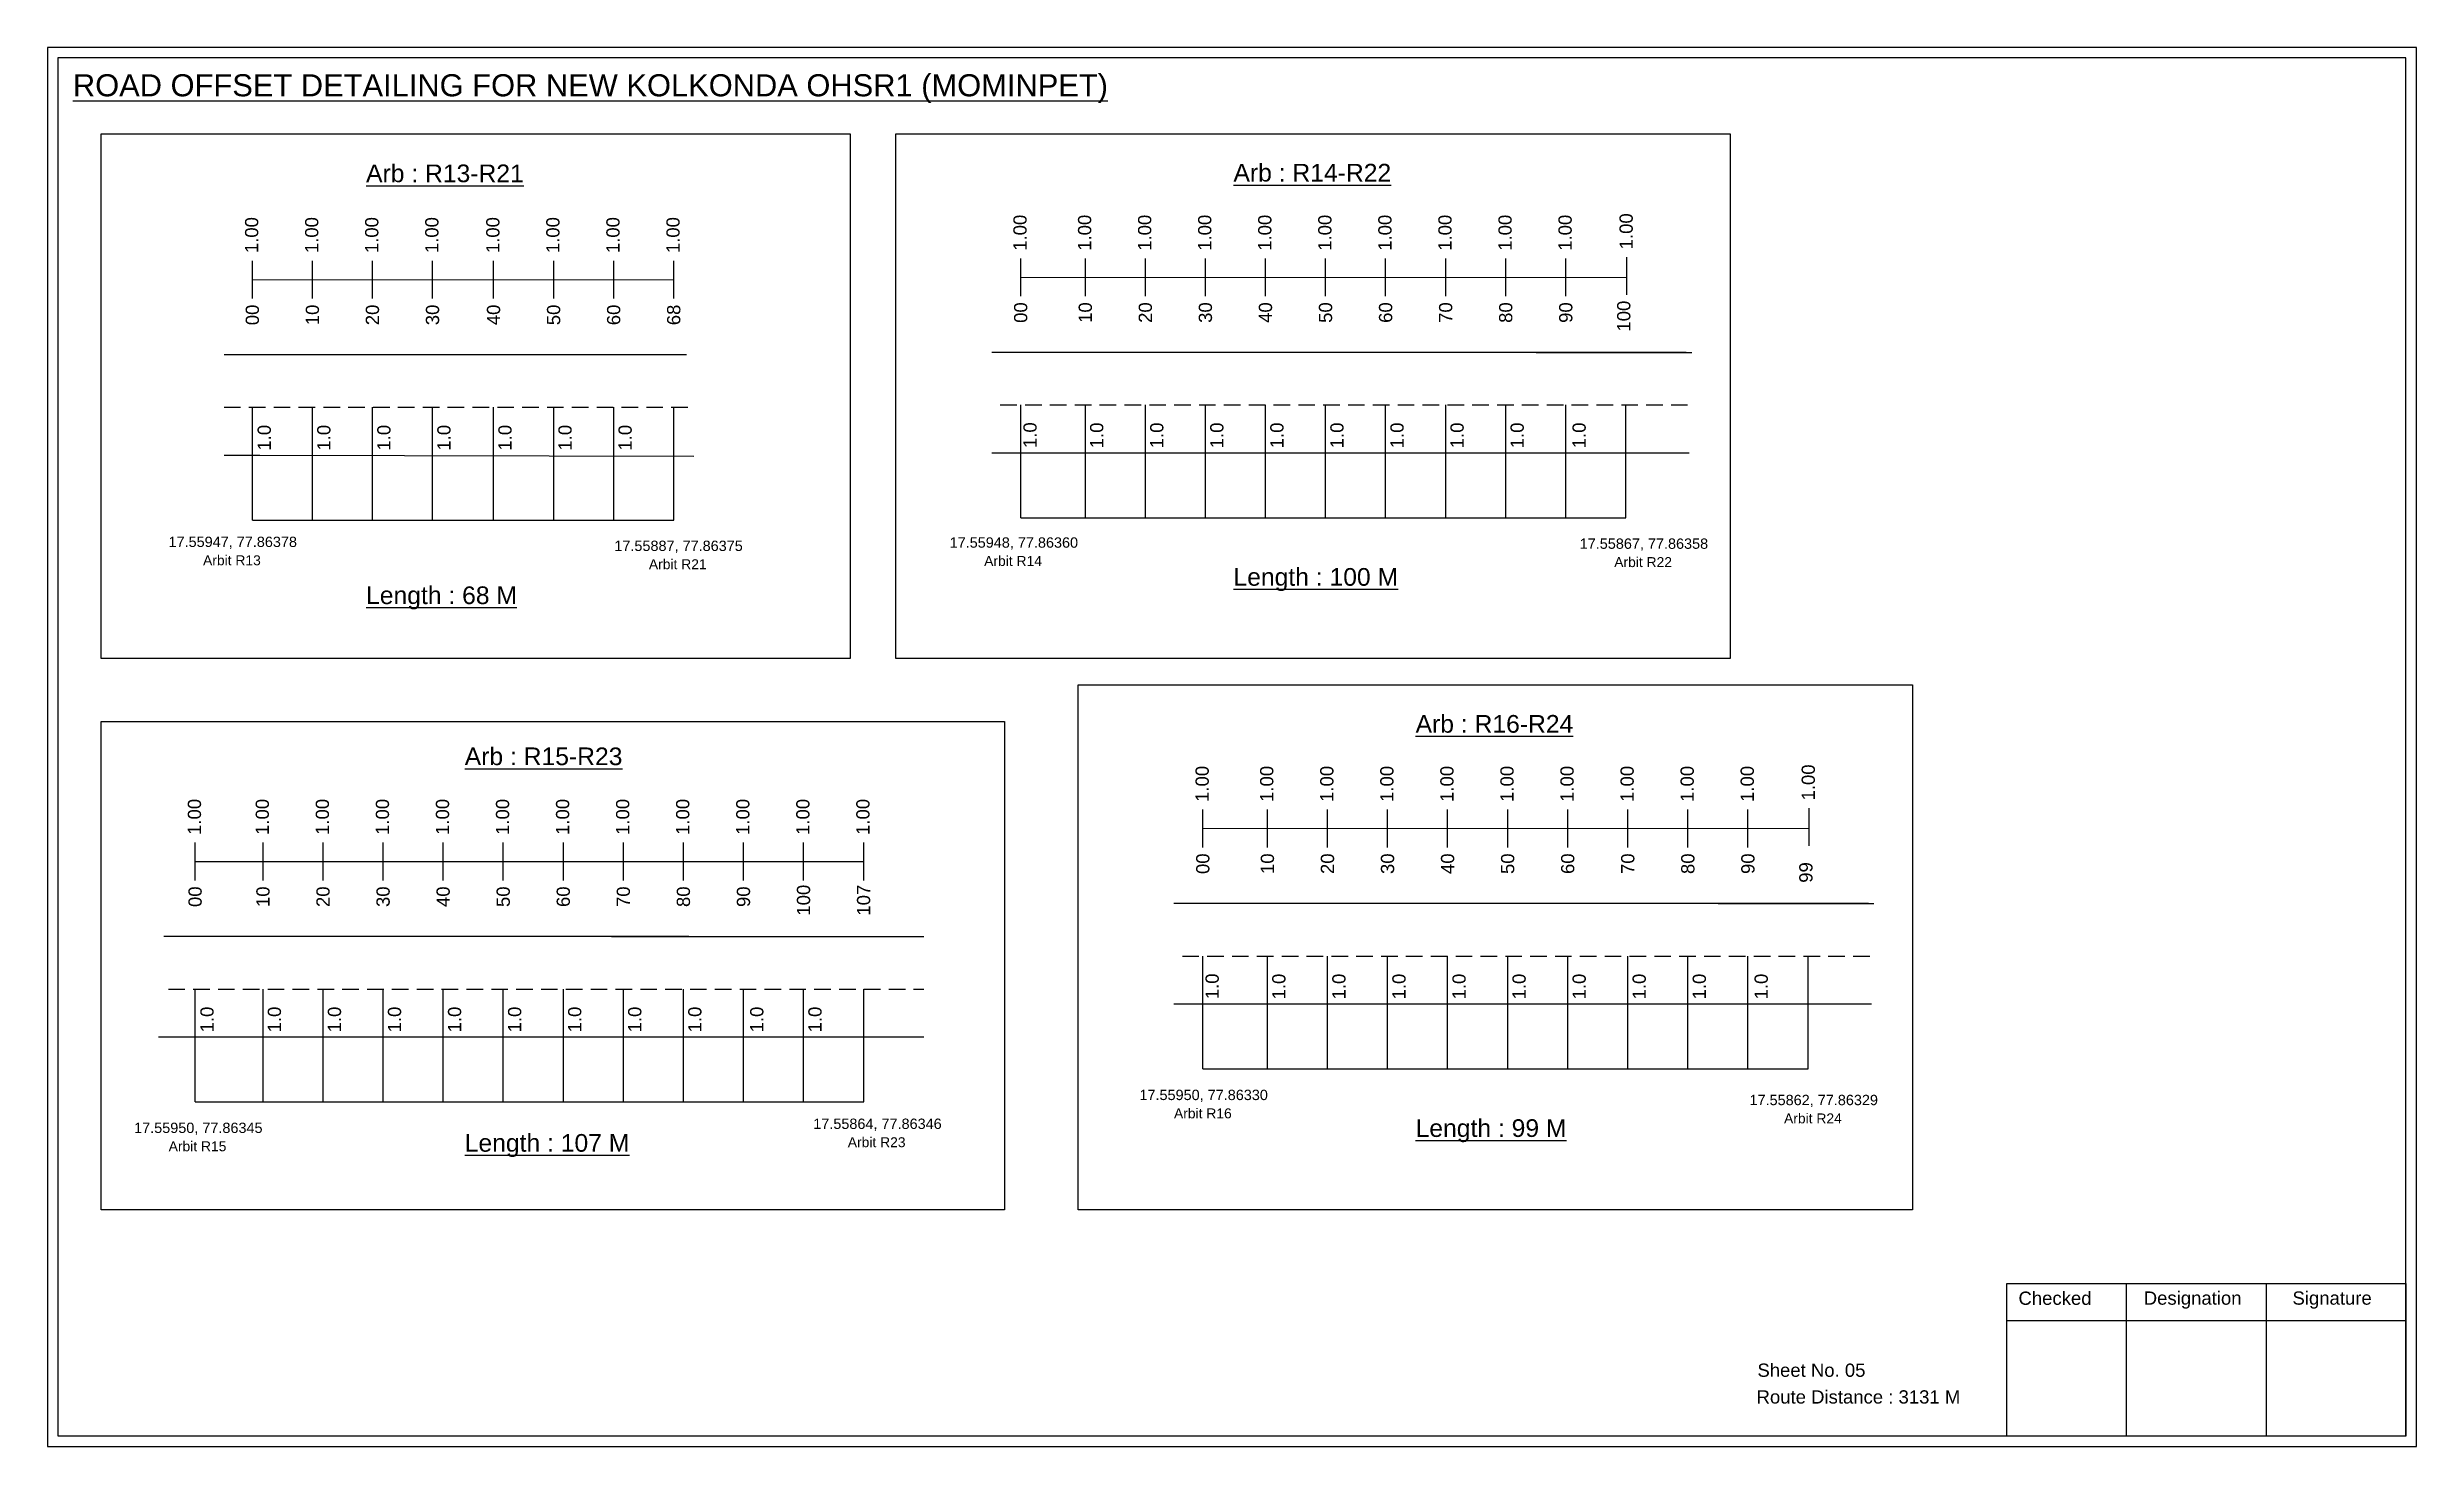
# Model space of a CAD drawing. Header units: inches. Extents: x 936 to 9757, y 449 to 1853.
# Drawn here: x 7913 to 8449, y 1240 to 1557 of the extents above; entities that cross this region are included whole.
import ezdxf

# ---------------------------------------------------------------- set-up
doc = ezdxf.new("R2010")
doc.units = ezdxf.units.IN
doc.header["$MEASUREMENT"] = 0
doc.linetypes.add('DASHED2', pattern=[0.375, 0.25, -0.125])
doc.layers.add('PDF_Geometry', color=7, linetype='Continuous')
doc.layers.add('PDF_Text', color=5, linetype='Continuous')
doc.styles.add('PDF Arial', font='arial.ttf')
doc.styles.get("Standard").update_dxf_attribs({"font": 'arial.ttf'})

msp = doc.modelspace()

# ---------------------------------------------------------------- texts
at = {"color": 242, "true_color": 0xcd2027}
for s, height, p in [('%%UROAD OFFSET DETAILING FOR NEW KOLKONDA OHSR1 (MOMINPET)', 5, (7918.67, 1545.92)), ('%%UArb : R13-R21', 4, (7985.05, 1526.49)), ('%%UArb : R14-R22', 4, (8181.46, 1526.64)), ('%%ULength : 100 M', 4, (8181.46, 1435.14)), ('%%ULength : 68 M', 4, (7985.05, 1430.99)), ('%%UArb : R16-R24', 4, (8222.7, 1401.88)), ('%%UArb : R15-R23', 4, (8007.39, 1394.53)), ('%%ULength : 99 M', 4, (8222.7, 1310.38)), ('%%ULength : 107 M', 4, (8007.39, 1307.03))]:
    msp.add_text(s, height=height, dxfattribs=at).set_placement(p)
at = {"color": 217, "true_color": 0x93278f}
for s, p in [('1.00', (7960.64, 1510.43)), ('1.00', (7974.24, 1510.43)), ('1.00', (7987.84, 1510.43)), ('1.00', (8001.44, 1510.43)), ('1.00', (8015.25, 1510.43)), ('1.00', (8028.85, 1510.43)), ('1.00', (8042.45, 1510.43)), ('1.00', (8056.05, 1510.43)), ('1.00', (8134.62, 1510.96)), ('1.00', (8149.25, 1510.96)), ('1.00', (8162.85, 1510.96)), ('1.00', (8176.45, 1510.96)), ('1.00', (8190.05, 1510.96)), ('1.00', (8203.65, 1510.96)), ('1.00', (8217.25, 1510.96)), ('1.00', (8230.85, 1510.96)), ('1.00', (8244.45, 1510.96)), ('1.00', (8258.05, 1510.96)), ('1.00', (8271.87, 1511.29)), ('00', (7960.79, 1494.11)), ('10', (7974.39, 1494.11)), ('20', (7987.99, 1494.11)), ('30', (8001.59, 1494.11)), ('40', (8015.41, 1494.11)), ('50', (8029.01, 1494.11)), ('60', (8042.61, 1494.11)), ('68', (8056.21, 1494.11)), ('00', (8134.77, 1494.64)), ('10', (8149.4, 1494.64)), ('20', (8163, 1494.64)), ('30', (8176.6, 1494.64)), ('40', (8190.2, 1494.64)), ('50', (8203.8, 1494.64)), ('60', (8217.4, 1494.64)), ('70', (8231, 1494.64)), ('80', (8244.6, 1494.64)), ('90', (8258.2, 1494.64)), ('100', (8271.33, 1492.67)), ('1.00', (8175.86, 1386.21)), ('1.00', (8190.49, 1386.21)), ('1.00', (8204.09, 1386.21)), ('1.00', (8217.69, 1386.21)), ('1.00', (8231.29, 1386.21)), ('1.00', (8244.89, 1386.21)), ('1.00', (8258.49, 1386.21)), ('1.00', (8272.09, 1386.21)), ('1.00', (8285.69, 1386.21)), ('1.00', (8299.29, 1386.21)), ('1.00', (8313.11, 1386.54)), ('1.00', (7947.68, 1378.74)), ('1.00', (7963.05, 1378.74)), ('1.00', (7976.65, 1378.74)), ('1.00', (7990.25, 1378.74)), ('1.00', (8003.85, 1378.74)), ('1.00', (8017.45, 1378.74)), ('1.00', (8031.05, 1378.74)), ('1.00', (8044.65, 1378.74)), ('1.00', (8058.25, 1378.74)), ('1.00', (8071.85, 1378.74)), ('1.00', (8085.45, 1378.74)), ('1.00', (8099.05, 1378.74)), ('00', (8176.01, 1369.89)), ('10', (8190.64, 1369.89)), ('20', (8204.24, 1369.89)), ('30', (8217.84, 1369.89)), ('40', (8231.44, 1369.89)), ('50', (8245.04, 1369.89)), ('60', (8258.64, 1369.89)), ('70', (8272.24, 1369.89)), ('80', (8285.84, 1369.89)), ('90', (8299.44, 1369.89)), ('99', (8312.57, 1367.91)), ('00', (7947.83, 1362.42)), ('10', (7963.2, 1362.42)), ('20', (7976.8, 1362.42)), ('30', (7990.4, 1362.42)), ('40', (8004, 1362.42)), ('50', (8017.6, 1362.42)), ('60', (8031.2, 1362.42)), ('70', (8044.8, 1362.42)), ('80', (8058.4, 1362.42)), ('90', (8072, 1362.42)), ('100', (8085.6, 1360.47)), ('107', (8099.2, 1360.47))]:
    msp.add_text(s, height=3, rotation=90, dxfattribs=at).set_placement(p)
for p in [(7963.49, 1465.73), (7976.98, 1465.73), (7990.58, 1465.73), (8004.18, 1465.73), (8018, 1465.73), (8031.6, 1465.73), (8045.2, 1465.73), (8136.89, 1466.31), (8151.99, 1466.26), (8165.59, 1466.26), (8179.19, 1466.26), (8192.79, 1466.26), (8206.39, 1466.26), (8219.99, 1466.26), (8233.59, 1466.26), (8247.19, 1466.26), (8261.22, 1466.26), (8178.13, 1341.55), (8193.23, 1341.5), (8206.83, 1341.5), (8220.43, 1341.5), (8234.03, 1341.5), (8247.63, 1341.5), (8261.23, 1341.5), (8274.83, 1341.5), (8288.43, 1341.5), (8302.45, 1341.5), (7950.53, 1334.04), (7965.79, 1334.04), (7979.39, 1334.04), (7992.99, 1334.04), (8006.59, 1334.04), (8020.19, 1334.04), (8033.79, 1334.04), (8047.39, 1334.04), (8060.99, 1334.04), (8075.02, 1334.04), (8088.19, 1334.04)]:
    msp.add_text('1.0', height=3, rotation=90).set_placement(p)
at = {"color": 5}
for s, height, p in [('17.55947, 77.86378', 2.34, (7940.32, 1443.91)), ('17.55887, 77.86375', 2.34, (8041.27, 1443.01)), ('17.55948, 77.86360', 2.34, (8117.19, 1443.75)), ('17.55867, 77.86358', 2.34, (8259.86, 1443.5)), ('Arbit R13', 2.246, (7948.14, 1439.78)), ('Arbit R21', 2.246, (8049.09, 1438.89)), ('Arbit R14', 2.246, (8125.01, 1439.63)), ('Arbit R22', 2.246, (8267.68, 1439.37)), ('17.55950, 77.86330', 2.34, (8160.17, 1318.72)), ('17.55862, 77.86329', 2.34, (8298.31, 1317.57)), ('17.55864, 77.86346', 2.34, (8086.31, 1312.19)), ('Arbit R16', 2.246, (8167.99, 1314.59)), ('Arbit R24', 2.246, (8306.13, 1313.45)), ('17.55950, 77.86345', 2.34, (7932.53, 1311.27)), ('Arbit R15', 2.246, (7940.35, 1307.14)), ('Arbit R23', 2.246, (8094.13, 1308.06))]:
    msp.add_text(s, height=height, dxfattribs=at).set_placement(p)
for s, p in [('Sheet No. 05', (8300.1, 1256.08)), ('Route Distance : 3131 M', (8299.91, 1250.03))]:
    msp.add_text(s, height=3).set_placement(p)
at = {"layer": 'PDF_Text', "color": 7, "attachment_point": 7, "style": 'PDF Arial'}
for s, insert, char_height in [('Checked', (8359.21, 1272.33), 3.001), ('Designation', (8387.58, 1271.5), 3.0006), ('Signature', (8421.26, 1271.5), 3.001)]:
    msp.add_mtext(s, dxfattribs=dict(at, insert=insert, char_height=char_height))

# ---------------------------------------------------------------- linework, layer by layer
at = {"color": 217, "true_color": 0x93278f}
for p, q in [((7959.31, 1500.14), (7959.31, 1508.69)), ((7972.91, 1500.14), (7972.91, 1508.69)), ((7986.51, 1500.14), (7986.51, 1508.69)), ((8000.11, 1500.14), (8000.11, 1508.69)), ((8013.93, 1500.14), (8013.93, 1508.69)), ((8027.53, 1500.14), (8027.53, 1508.69)), ((8041.13, 1500.14), (8041.13, 1508.69)), ((8054.73, 1500.14), (8054.73, 1508.69)), ((8133.29, 1500.67), (8133.29, 1509.22)), ((8147.92, 1500.67), (8147.92, 1509.22)), ((8161.52, 1500.67), (8161.52, 1509.22)), ((8175.12, 1500.67), (8175.12, 1509.22)), ((8188.72, 1500.67), (8188.72, 1509.22)), ((8202.32, 1500.67), (8202.32, 1509.22)), ((8215.92, 1500.67), (8215.92, 1509.22)), ((8229.52, 1500.67), (8229.52, 1509.22)), ((8243.12, 1500.67), (8243.12, 1509.22)), ((8256.72, 1500.67), (8256.72, 1509.22)), ((8270.54, 1501), (8270.54, 1509.55)), ((7959.31, 1504.41), (8054.73, 1504.47)), ((8133.29, 1504.95), (8270.54, 1505.02)), ((8174.53, 1375.91), (8174.53, 1384.47)), ((8189.16, 1375.91), (8189.16, 1384.47)), ((8202.76, 1375.91), (8202.76, 1384.47)), ((8216.36, 1375.91), (8216.36, 1384.47)), ((8229.96, 1375.91), (8229.96, 1384.47)), ((8243.56, 1375.91), (8243.56, 1384.47)), ((8257.16, 1375.91), (8257.16, 1384.47)), ((8270.76, 1375.91), (8270.76, 1384.47)), ((8284.36, 1375.91), (8284.36, 1384.47)), ((8297.96, 1375.91), (8297.96, 1384.47)), ((8311.78, 1376.24), (8311.78, 1384.8)), ((8174.53, 1380.19), (8311.78, 1380.27)), ((7946.36, 1368.45), (7946.36, 1377)), ((7961.73, 1368.45), (7961.73, 1377)), ((7975.33, 1368.45), (7975.33, 1377)), ((7988.93, 1368.45), (7988.93, 1377)), ((8002.53, 1368.45), (8002.53, 1377)), ((8016.13, 1368.45), (8016.13, 1377)), ((8029.73, 1368.45), (8029.73, 1377)), ((8043.33, 1368.45), (8043.33, 1377)), ((8056.93, 1368.45), (8056.93, 1377)), ((8070.53, 1368.45), (8070.53, 1377)), ((8084.13, 1368.45), (8084.13, 1377)), ((8097.73, 1368.45), (8097.73, 1377)), ((7946.36, 1372.72), (8097.73, 1372.72))]:
    msp.add_line(p, q, dxfattribs=at)
for p, q in [((8057.64, 1487.41), (7952.9, 1487.41)), ((8283.98, 1487.94), (8126.74, 1487.94)), ((8249.97, 1487.94), (8285.22, 1487.94)), ((7959.31, 1449.99), (7959.31, 1475.53)), ((7972.91, 1449.99), (7972.91, 1475.53)), ((7986.51, 1449.99), (7986.51, 1475.53)), ((8000.11, 1449.99), (8000.11, 1475.53)), ((8013.93, 1449.99), (8013.93, 1475.53)), ((8027.53, 1449.99), (8027.53, 1475.53)), ((8041.13, 1449.99), (8041.13, 1475.53)), ((8054.73, 1449.99), (8054.73, 1475.53)), ((8133.29, 1450.52), (8133.29, 1476.06)), ((8147.92, 1450.52), (8147.92, 1476.06)), ((8161.52, 1450.52), (8161.52, 1476.06)), ((8175.12, 1450.52), (8175.12, 1476.06)), ((8188.72, 1450.52), (8188.72, 1476.06)), ((8202.32, 1450.52), (8202.32, 1476.06)), ((8215.92, 1450.52), (8215.92, 1476.06)), ((8229.52, 1450.52), (8229.52, 1476.06)), ((8243.12, 1450.52), (8243.12, 1476.06)), ((8256.72, 1450.52), (8256.72, 1476.06)), ((8270.32, 1450.52), (8270.32, 1476.06)), ((7952.9, 1464.73), (7960.96, 1464.73)), ((7960.96, 1464.73), (8059.27, 1464.46)), ((8126.74, 1465.26), (8158.85, 1465.26)), ((8158.85, 1465.26), (8284.67, 1465.26)), ((8325.22, 1363.19), (8167.98, 1363.19)), ((8291.21, 1363.19), (8326.46, 1363.19)), ((8058.13, 1355.72), (7939.27, 1355.72)), ((8040.65, 1355.72), (8111.33, 1355.72)), ((8174.53, 1325.77), (8174.53, 1351.3)), ((8189.16, 1325.77), (8189.16, 1351.3)), ((8202.76, 1325.77), (8202.76, 1351.3)), ((8216.36, 1325.77), (8216.36, 1351.3)), ((8229.96, 1325.77), (8229.96, 1351.3)), ((8243.56, 1325.77), (8243.56, 1351.3)), ((8257.16, 1325.77), (8257.16, 1351.3)), ((8270.76, 1325.77), (8270.76, 1351.3)), ((8284.36, 1325.77), (8284.36, 1351.3)), ((8297.96, 1325.77), (8297.96, 1351.3)), ((8311.56, 1325.77), (8311.56, 1351.3)), ((7946.36, 1318.3), (7946.36, 1343.84)), ((7961.73, 1318.3), (7961.73, 1343.84)), ((7975.33, 1318.3), (7975.33, 1343.84)), ((7988.93, 1318.3), (7988.93, 1343.84)), ((8002.53, 1318.3), (8002.53, 1343.84)), ((8016.13, 1318.3), (8016.13, 1343.84)), ((8029.73, 1318.3), (8029.73, 1343.84)), ((8043.33, 1318.3), (8043.33, 1343.84)), ((8056.93, 1318.3), (8056.93, 1343.84)), ((8070.53, 1318.3), (8070.53, 1343.84)), ((8084.13, 1318.3), (8084.13, 1343.84)), ((8097.73, 1318.3), (8097.73, 1343.84)), ((8167.98, 1340.5), (8200.09, 1340.5)), ((8200.09, 1340.5), (8325.91, 1340.5)), ((7938.07, 1333.04), (8111.33, 1333.04))]:
    msp.add_line(p, q)
at = {"linetype": 'DASHED2', "ltscale": 15}
for p, q in [((7952.9, 1475.53), (8058.29, 1475.53)), ((8128.66, 1476.06), (8284.97, 1476.06)), ((8169.9, 1351.3), (8326.21, 1351.3)), ((7940.29, 1343.84), (8111.33, 1343.84))]:
    msp.add_line(p, q, dxfattribs=at)
at = {"color": 5}
for p, q in [((7959.31, 1449.99), (8054.73, 1449.99)), ((8133.29, 1450.52), (8270.32, 1450.52)), ((8174.53, 1325.77), (8311.56, 1325.77)), ((7946.36, 1318.3), (8097.73, 1318.3))]:
    msp.add_line(p, q, dxfattribs=at)
for points in [[(7925.04, 1537.47), (8094.65, 1537.47), (8094.65, 1418.65), (7925.04, 1418.65)], [(8105.02, 1537.47), (8293.94, 1537.47), (8293.94, 1418.65), (8105.02, 1418.65)], [(8146.26, 1412.72), (8335.18, 1412.72), (8335.18, 1293.89), (8146.26, 1293.89)], [(7925.04, 1404.39), (8129.6, 1404.39), (8129.6, 1293.89), (7925.04, 1293.89)]]:
    msp.add_lwpolyline(points, close=True)
at = {"layer": 'PDF_Geometry'}
for points in [[(7912.89, 1557), (7912.89, 1240.29), (8449.36, 1240.29), (8449.36, 1557)], [(7915.22, 1554.67), (7915.22, 1242.7), (8446.94, 1242.7), (8446.94, 1554.67)]]:
    msp.add_lwpolyline(points, close=True, dxfattribs=at)
at = {"layer": 'PDF_Geometry', "color": 242, "true_color": 0xcc1f26}
msp.add_lwpolyline([(8446.94, 1242.61), (8356.6, 1242.61), (8356.6, 1277.22), (8446.94, 1277.22)], close=True, dxfattribs=at)
for points in [[(8383.58, 1277.22), (8383.58, 1242.61)], [(8415.31, 1277.22), (8415.31, 1242.61)], [(8356.6, 1268.85), (8446.94, 1268.85)]]:
    msp.add_lwpolyline(points, dxfattribs=at)

msp.set_redraw_order([(e.dxf.handle, doc.entitydb.next_handle()) for e in msp.query("TEXT MTEXT ATTDEF DIMENSION ARC_DIMENSION")])  # texts and dimensions are drawn at this point

doc.saveas('drawing.dxf')
